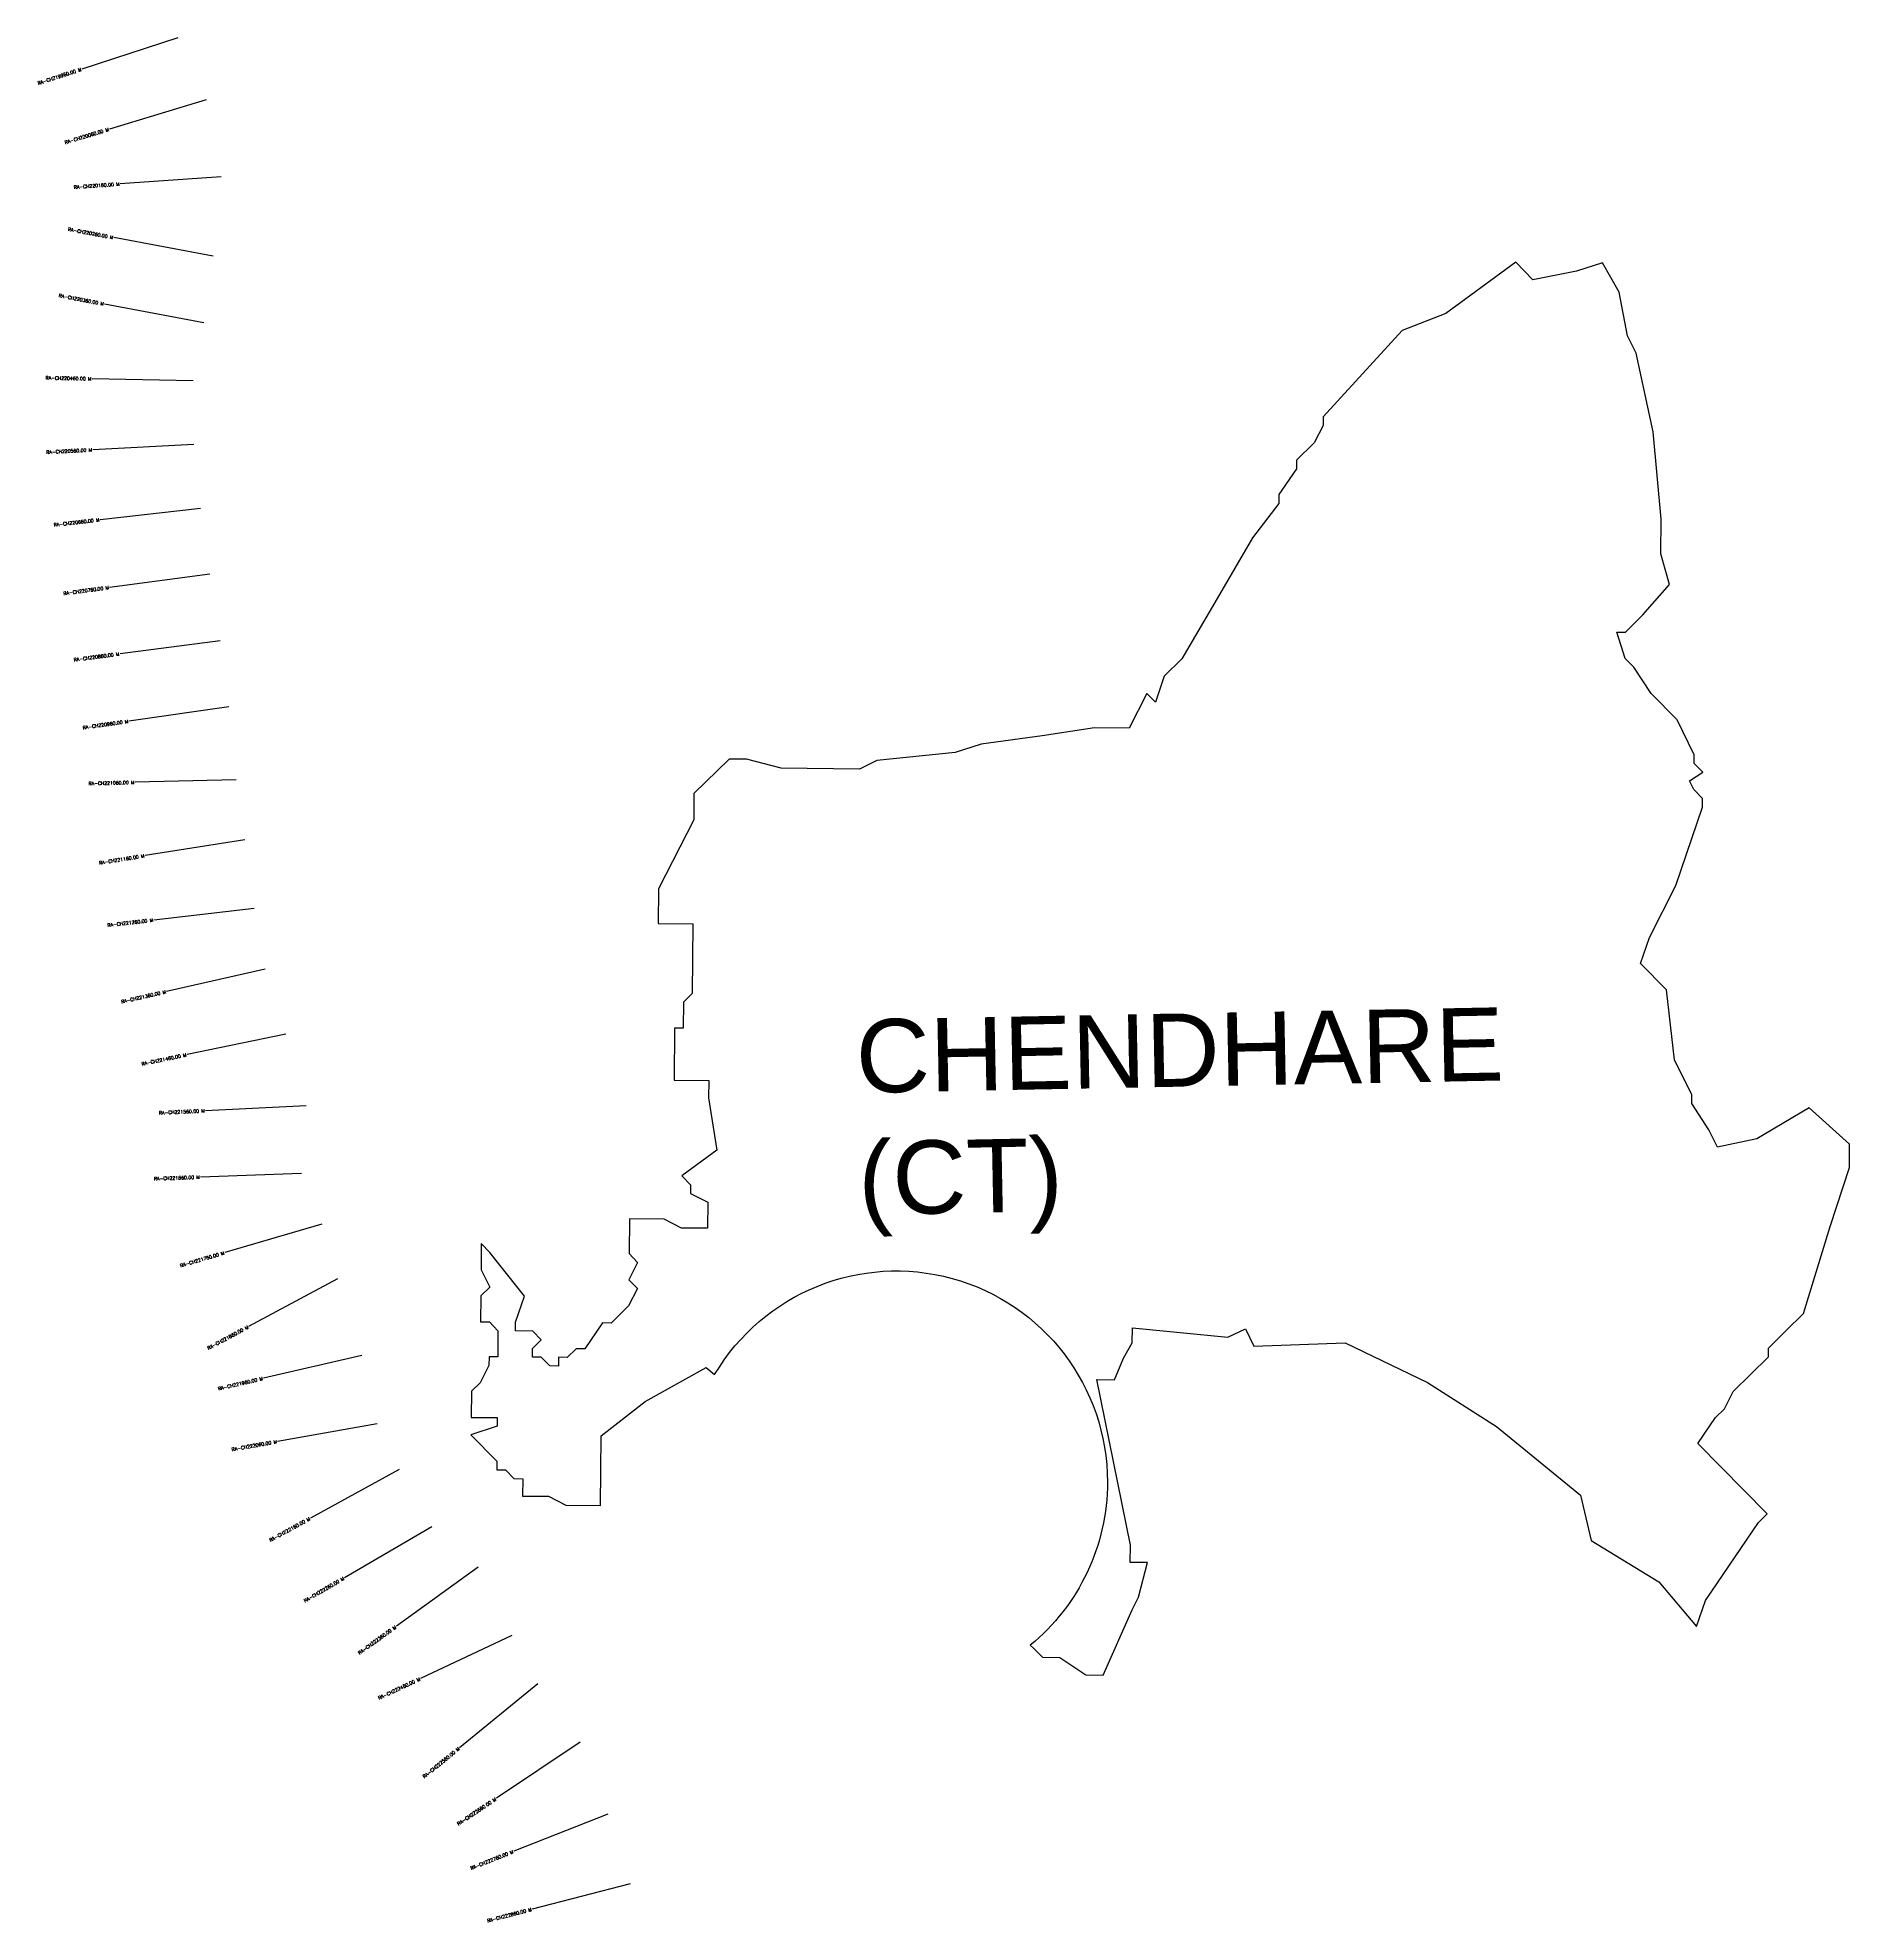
# Model space of a CAD drawing. Header units: metres. Extents: x 274483 to 277174, y 2062553 to 2065352.
import ezdxf
from ezdxf.enums import TextEntityAlignment as Align

# ---------------------------------------------------------------- set-up
doc = ezdxf.new("R2010")
doc.units = ezdxf.units.M
doc.header["$MEASUREMENT"] = 0
for name, color, linetype in [('CS', 134, 'Continuous'), ('CSMark', 6, 'Continuous'), ('VILLAGE BOUNDRY', 10, 'Continuous'), ('VILLAGE NAME', 250, 'Continuous')]:
    doc.layers.add(name, color=color, linetype=linetype)
doc.styles.get("Standard").update_dxf_attribs({"font": 'simplex.shx'})

msp = doc.modelspace()

# ---------------------------------------------------------------- linework, layer by layer
at = {"layer": 'CS'}
for p, q in [((274691.6, 2065351.8), (274549, 2065305.3)), ((274733.3, 2065259.5), (274589.7, 2065216.1)), ((274755.5, 2065145.3), (274605.9, 2065134.6)), ((274743.9, 2065027.6), (274596.4, 2065054.9)), ((274729.8, 2064928.2), (274582.4, 2064956.2)), ((274714, 2064842.1), (274564.1, 2064845.3)), ((274714.9, 2064747.6), (274565.1, 2064739.9)), ((274724.9, 2064652.7), (274575.9, 2064636)), ((274738.8, 2064555.2), (274590.1, 2064535.5)), ((274754.2, 2064456.3), (274605.5, 2064436.9)), ((274767.3, 2064358.1), (274618.8, 2064336.9)), ((274778, 2064250.1), (274628, 2064246.2)), ((274790.8, 2064161), (274642.7, 2064137.3)), ((274804.6, 2064058.6), (274655.5, 2064041.7)), ((274821, 2063968.5), (274674.7, 2063935.4)), ((274852, 2063872.2), (274705.1, 2063841.8)), ((274882.2, 2063765.7), (274732.4, 2063758.6)), ((274874.9, 2063665.5), (274725, 2063660)), ((274905.2, 2063590.1), (274761.3, 2063547.8)), ((274928.7, 2063509.1), (274796.5, 2063438.1)), ((274964.7, 2063395), (274818.6, 2063361.2)), ((274987.2, 2063293.6), (274839.5, 2063267.4)), ((275019.9, 2063225.6), (274888.4, 2063153.6)), ((275068.5, 2063140.6), (274938.8, 2063065.1)), ((275137.5, 2063080.9), (275015.9, 2062993.1)), ((275187.6, 2062979.1), (275051.8, 2062915.4)), ((275226, 2062907.5), (275109.7, 2062812.7)), ((275289.1, 2062821.1), (275164.5, 2062737.6)), ((275329.9, 2062714.2), (275190.5, 2062659)), ((275363, 2062610.5), (275217.8, 2062573))]:
    msp.add_line(p, q, dxfattribs=at)
at = {"layer": 'VILLAGE BOUNDRY'}
msp.add_lwpolyline([(276902, 2063937.9), (276863.4, 2063977), (276876.7, 2064015.7), (276916.1, 2064093.1), (276955.7, 2064209.3), (276955.8, 2064222.3), (276943, 2064235.3), (276936.1, 2064248.3), (276956.1, 2064261.1), (276943.3, 2064274.1), (276943.4, 2064287.1), (276917.9, 2064339.1), (276879.3, 2064378.2), (276853.7, 2064417.2), (276840.9, 2064430.2), (276828.2, 2064469.2), (276841.2, 2064469.1), (276867.2, 2064494.7), (276906.4, 2064539.8), (276893.8, 2064585.2), (276894.1, 2064637), (276882.2, 2064766.5), (276857.1, 2064883.2), (276844.4, 2064909.2), (276831.9, 2064974), (276807.2, 2065017.4), (276768.4, 2065004.9), (276703.8, 2064992.5), (276678.2, 2065018.6), (276574.3, 2064942.1), (276509.5, 2064916.9), (276392.2, 2064788.8), (276392.1, 2064776), (276378.9, 2064750.3), (276352.9, 2064724.7), (276352.8, 2064711.8), (276326.6, 2064673.3), (276326.5, 2064660.4), (276287.3, 2064609.1), (276234.9, 2064519.3), (276182.5, 2064429.4), (276156.4, 2064403.8), (276143.2, 2064365.2), (276130.4, 2064378.3), (276104.1, 2064326.8), (276052.5, 2064327.3), (275974.9, 2064315.1), (275884.5, 2064303), (275845.6, 2064290.5), (275729.4, 2064278.6), (275703.5, 2064265.9), (275587.3, 2064267), (275535.8, 2064280.4), (275510, 2064280.6), (275457.9, 2064229.4), (275457.6, 2064190.7), (275405, 2064088), (275404.6, 2064036.4), (275456.2, 2064035.9), (275455.2, 2063932.6), (275442.2, 2063919.8), (275441.9, 2063881.1), (275429, 2063881.2), (275428.3, 2063803.8), (275479.9, 2063803.4), (275479.7, 2063777.5), (275491.8, 2063700), (275439.9, 2063661.8), (275452.7, 2063648.7), (275452.6, 2063635.8), (275478.3, 2063622.7), (275477.9, 2063584), (275439.2, 2063584.3), (275413.5, 2063597.5), (275361.9, 2063597.9), (275361.4, 2063546.3), (275374.2, 2063533.3), (275361.1, 2063507.6), (275373.9, 2063494.6), (275360.7, 2063468.9), (275334.7, 2063443.3), (275321.8, 2063443.4), (275295.6, 2063405), (275282.7, 2063405.1), (275269.7, 2063392.3), (275256.8, 2063392.4), (275256.7, 2063379.5), (275243.7, 2063379.6), (275231, 2063392.6), (275218.1, 2063392.7), (275218.2, 2063405.7), (275231.2, 2063418.4), (275218.4, 2063431.4), (275192.6, 2063431.7), (275192.7, 2063444.6), (275206, 2063483.2), (275154.9, 2063548.2), (275142.1, 2063561.2), (275141.8, 2063522.5), (275154.5, 2063496.6), (275141.4, 2063483.8), (275141.1, 2063445.1), (275154, 2063445), (275166.8, 2063431.9), (275166.4, 2063393.2), (275153.5, 2063393.3), (275153.4, 2063380.4), (275140.3, 2063354.7), (275127.3, 2063341.9), (275126.9, 2063303.2), (275165.6, 2063302.9), (275165.5, 2063290), (275126.7, 2063277.4), (275165, 2063238.4), (275164.9, 2063225.5), (275177.8, 2063225.3), (275190.6, 2063212.3), (275203.5, 2063212.2), (275203.3, 2063186.4), (275242, 2063186), (275267.7, 2063172.9), (275319.3, 2063172.4), (275320.3, 2063275.7), (275385.2, 2063326.7), (275476, 2063377.5), (275488.6, 2063366.8, -0.763178), (276071.9, 2063207.2, -0.224623), (275957.3, 2062964.8), (275962.7, 2062960.1), (275975.5, 2062947.1), (276001.3, 2062946.9), (276039.8, 2062920.7), (276065.6, 2062920.5), (276108.6, 2063017.3), (276118.2, 2063036.1), (276131.6, 2063087.7), (276105.8, 2063087.9), (276106, 2063113.7), (276056.2, 2063359.4), (276082.4, 2063359.1), (276095.6, 2063391.3), (276108.8, 2063414), (276109, 2063436.3), (276250.8, 2063422.1), (276276.7, 2063434.8), (276289.4, 2063408.9), (276424.9, 2063414.1), (276547, 2063354.9), (276649.7, 2063289.5), (276774.5, 2063187.7), (276790.1, 2063120.4), (276890.6, 2063058.9), (276946.9, 2062992.6), (276960.1, 2063031.3), (277012.5, 2063108.6), (277038.6, 2063147.2), (277051.7, 2063160.1), (276948.9, 2063264.4), (276975, 2063303.1), (276988.1, 2063315.9), (277001.2, 2063341.7), (277053.4, 2063393.1), (277053.5, 2063406), (277079.5, 2063431.7), (277105.6, 2063457.4), (277145.4, 2063586.6), (277173.7, 2063674.3), (277173.7, 2063709), (277113.9, 2063762.6), (277036.3, 2063716.8), (276978, 2063704.3), (276965.2, 2063730.3), (276939.6, 2063769.3), (276939.7, 2063782.3), (276914.2, 2063834.2)], format="xyb", close=True, dxfattribs=at)

# ---------------------------------------------------------------- texts
at = {"layer": 'CSMark'}
for s, rotation, p in [('RA-CH219960.00 M', 18.0502, (274548, 2065305)), ('RA-CH220060.00 M', 16.8072, (274588.8, 2065215.8)), ('RA-CH220160.00 M', 4.077, (274604.9, 2065134.6)), ('RA-CH220260.00 M', 349.5038, (274595.4, 2065055.1)), ('RA-CH220360.00 M', 349.2476, (274581.5, 2064956.4)), ('RA-CH220460.00 M', 358.7875, (274563.1, 2064845.3)), ('RA-CH220560.00 M', 2.9624, (274564.1, 2064739.8)), ('RA-CH220660.00 M', 6.3779, (274574.9, 2064635.9)), ('RA-CH220760.00 M', 7.5455, (274589.1, 2064535.4)), ('RA-CH220860.00 M', 7.4156, (274604.5, 2064436.8)), ('RA-CH220960.00 M', 8.114, (274617.8, 2064336.8)), ('RA-CH221060.00 M', 1.5023, (274627, 2064246.1)), ('RA-CH221160.00 M', 9.1012, (274641.7, 2064137.1)), ('RA-CH221260.00 M', 6.445, (274654.6, 2064041.6)), ('RA-CH221360.00 M', 12.7307, (274673.7, 2063935.2)), ('RA-CH221460.00 M', 11.7065, (274704.1, 2063841.6)), ('RA-CH221560.00 M', 2.7026, (274731.4, 2063758.5)), ('RA-CH221660.00 M', 2.0749, (274724, 2063660)), ('RA-CH221760.00 M', 16.3851, (274760.3, 2063547.5)), ('RA-CH221860.00 M', 28.2531, (274795.7, 2063437.7)), ('RA-CH221960.00 M', 13.0227, (274817.6, 2063361)), ('RA-CH222060.00 M', 10.0336, (274838.5, 2063267.3)), ('RA-CH222160.00 M', 28.7149, (274887.5, 2063153.1)), ('RA-CH222260.00 M', 30.2091, (274938, 2063064.6)), ('RA-CH222360.00 M', 35.8016, (275015.1, 2062992.5)), ('RA-CH222460.00 M', 25.1006, (275050.9, 2062915)), ('RA-CH222560.00 M', 39.1819, (275109, 2062812.1)), ('RA-CH222660.00 M', 33.8285, (275163.6, 2062737)), ('RA-CH222760.00 M', 21.6128, (275189.5, 2062658.6)), ('RA-CH222860.00 M', 14.4984, (275216.8, 2062572.7))]:
    msp.add_text(s, height=5, rotation=rotation, dxfattribs=at).set_placement(p, align=Align.MIDDLE_RIGHT)
at = {"layer": 'VILLAGE NAME', "insert": (275697.3, 2063893.7), "char_height": 108.748, "attachment_point": 1, "rotation": 1.1028}
msp.add_mtext_dynamic_manual_height_columns('{\\fArial|b0|i0|c0|p34;CHENDHARE (CT)}', width=726.929, gutter_width=543.7, heights=[0], dxfattribs=at)

doc.saveas('drawing.dxf')
